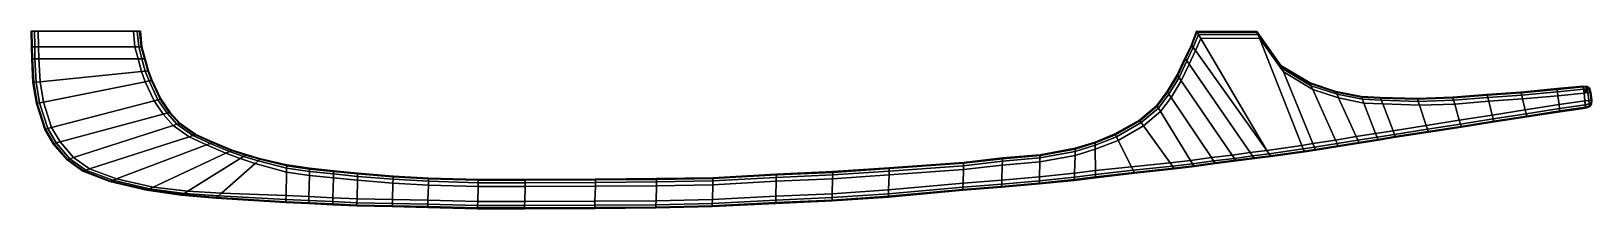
# Model space of a CAD drawing. Extents: x -110 to 110, y -25 to 0.
import ezdxf

# ---------------------------------------------------------------- set-up
doc = ezdxf.new("R2010")
doc.units = 0
doc.layers.add('METAL', color=242, linetype='CONTINUOUS')

msp = doc.modelspace()

# ---------------------------------------------------------------- meshes
at = {"layer": 'METAL'}
mesh = msp.add_polyface(dxfattribs=at)
corners = [(-94.95, -3.87, -5.99), (-94.48, -5.67, -5.99), (-108.76, -7.11, -6), (-108.93, -3.87, -6), (-109, 0, -6), (-95.61, 0, -5.99), (-95.39, -2.18, -5.99), (-108.96, -2.18, -6), (-93.93, -7.1, -5.99), (-108.29, -9.96, -6), (-95.61, 0, -5.99), (-109, 0, -6), (-109.56, 0, -5.89), (-109.89, 0, -5.55), (-110, 0, -5), (-94.61, 0, 4.67), (-110, 0, 4.68), (-109.89, 0, 5.23), (-109.56, 0, 5.57), (-109, 0, 5.68), (-95.61, 0, 5.67), (-95.05, 0, 5.56), (-94.72, 0, 5.23), (-95.05, 0, -5.88), (-94.72, 0, -5.55), (-94.61, 0, -4.99), (-109.93, -3.87, -5), (-109.76, -7.21, -5), (-109.76, -7.21, 4.68), (-109.93, -3.87, 4.68), (-110, 0, -5), (-109.96, -2.18, -5), (-109.96, -2.18, 4.68), (-110, 0, 4.68), (-94.39, -2.18, -4.99), (-94.61, 0, -4.99), (-94.61, 0, 4.67), (-94.39, -2.18, 4.67), (-94.95, -3.87, 5.67), (-108.93, -3.87, 5.68), (-108.76, -7.11, 5.68), (-94.48, -5.67, 5.67), (-109, 0, 5.68), (-108.96, -2.18, 5.68), (-95.39, -2.18, 5.67), (-95.61, 0, 5.67), (-108.29, -9.96, 5.68), (-93.93, -7.1, 5.67), (-109.49, -3.87, -5.89), (-109.32, -7.17, -5.89), (-109.56, 0, -5.89), (-109.51, -2.18, -5.89), (-94.72, 0, -5.55), (-94.5, -2.18, -5.55), (-93.95, -3.87, -4.99), (-94.06, -3.87, -5.55), (-108.83, -10.07, -5.89), (-109.32, -7.17, 5.57), (-109.49, -3.87, 5.57), (-94.5, -2.18, 5.23), (-94.72, 0, 5.23), (-109.51, -2.18, 5.57), (-109.56, 0, 5.57), (-108.83, -10.07, 5.57), (-109.82, -3.87, -5.55), (-109.49, -3.87, -5.89), (-109.32, -7.17, -5.89), (-109.65, -7.2, -5.55), (-109.82, -3.87, -5.55), (-109.65, -7.2, -5.55), (-94.4, -3.87, -5.88), (-93.93, -5.62, -5.88), (-109.89, 0, -5.55), (-109.56, 0, -5.89), (-109.51, -2.18, -5.89), (-109.85, -2.18, -5.55), (-109.89, 0, -5.55), (-109.85, -2.18, -5.55), (-95.05, 0, -5.88), (-94.72, 0, -5.55), (-94.5, -2.18, -5.55), (-94.84, -2.18, -5.88), (-95.05, 0, -5.88), (-94.84, -2.18, -5.88), (-94.06, -3.87, -5.55), (-94.4, -3.87, -5.88), (-108.83, -10.07, -5.89), (-109.16, -10.13, -5.56), (-93.93, -5.62, 5.56), (-94.4, -3.87, 5.56), (-109.65, -7.2, 5.23), (-109.32, -7.17, 5.57), (-109.49, -3.87, 5.57), (-109.82, -3.87, 5.23), (-109.65, -7.2, 5.23), (-109.82, -3.87, 5.23), (-94.84, -2.18, 5.56), (-94.5, -2.18, 5.23), (-94.72, 0, 5.23), (-95.05, 0, 5.56), (-94.84, -2.18, 5.56), (-95.05, 0, 5.56), (-109.85, -2.18, 5.23), (-109.51, -2.18, 5.57), (-109.56, 0, 5.57), (-109.89, 0, 5.23), (-109.85, -2.18, 5.23), (-109.89, 0, 5.23), (-94.4, -3.87, 5.56), (-94.06, -3.87, 5.23)]
mesh.append_faces([[corners[k] for k in face] for face in [(0, 1, 2, 3), (4, 5, 6, 7), (6, 0, 3, 7), (1, 8, 9, 2), (10, 11, 12, 13), (10, 13, 14, 15), (14, 16, 17, 18), (14, 18, 19, 15), (19, 20, 21, 22), (19, 22, 15, 15), (23, 10, 15, 24), (25, 24, 15, 15), (26, 27, 28, 29), (30, 31, 32, 33), (34, 35, 36, 37), (31, 26, 29, 32), (38, 39, 40, 41), (42, 43, 44, 45), (44, 43, 39, 38), (41, 40, 46, 47), (48, 3, 2, 49), (50, 4, 7, 51), (52, 35, 34, 53), (51, 7, 3, 48), (53, 34, 54, 55), (49, 2, 9, 56), (57, 40, 39, 58), (59, 37, 36, 60), (61, 43, 42, 62), (58, 39, 43, 61), (63, 46, 40, 57), (64, 65, 66, 67), (26, 68, 69, 27), (0, 70, 71, 1), (72, 73, 74, 75), (30, 76, 77, 31), (78, 79, 80, 81), (5, 82, 83, 6), (75, 74, 65, 64), (31, 77, 68, 26), (81, 80, 84, 85), (6, 83, 70, 0), (67, 66, 86, 87), (41, 88, 89, 38), (90, 91, 92, 93), (28, 94, 95, 29), (96, 97, 98, 99), (44, 100, 101, 45), (102, 103, 104, 105), (32, 106, 107, 33), (108, 109, 97, 96), (38, 89, 100, 44), (93, 92, 103, 102), (29, 95, 106, 32)]])
mesh = msp.add_polyface(dxfattribs=at)
corners = [(-90.43, -11.4, -4.99), (-91.72, -9.51, -4.99), (-91.72, -9.51, 4.67), (-90.43, -11.4, 4.67), (-84.38, -15.6, -4.99), (-84.38, -15.6, 4.67), (-81.67, -16.71, 4.67), (-81.67, -16.71, -4.99), (-93.48, -5.57, -4.99), (-93.95, -3.87, -4.99), (-93.95, -3.87, 4.67), (-93.48, -5.57, 4.67), (-94.39, -2.18, -4.99), (-94.39, -2.18, 4.67), (-92.95, -6.91, -4.99), (-92.95, -6.91, 4.67), (-89.03, -12.95, -4.99), (-89.03, -12.95, 4.67), (-86.8, -14.52, 4.67), (-86.8, -14.52, -4.99), (-94.06, -3.87, -5.55), (-93.59, -5.58, -5.55), (-93.06, -6.93, -5.55), (-91.83, -9.54, -5.55), (-90.54, -11.43, -5.55), (-89.14, -12.98, -5.55), (-86.9, -14.55, -5.55), (-84.48, -15.64, -5.55), (-81.77, -16.76, -5.55), (-93.59, -5.58, 5.23), (-94.06, -3.87, 5.23), (-94.5, -2.18, 5.23), (-93.06, -6.93, 5.23), (-91.83, -9.54, 5.23), (-90.54, -11.43, 5.23), (-89.14, -12.98, 5.23), (-86.9, -14.55, 5.23), (-81.77, -16.76, 5.23), (-84.48, -15.64, 5.23), (-94.4, -3.87, -5.88), (-94.06, -3.87, -5.55), (-93.59, -5.58, -5.55), (-93.93, -5.62, -5.88), (-93.06, -6.93, -5.55), (-93.38, -6.99, -5.88), (-94.48, -5.67, -5.99), (-93.93, -5.62, -5.88), (-93.38, -6.99, -5.88), (-93.93, -7.1, -5.99), (-91.83, -9.54, -5.55), (-92.15, -9.62, -5.88), (-92.15, -9.62, -5.88), (-92.69, -9.76, -5.99), (-90.54, -11.43, -5.55), (-90.86, -11.51, -5.88), (-90.86, -11.51, -5.88), (-91.4, -11.66, -5.99), (-89.14, -12.98, -5.55), (-89.46, -13.08, -5.88), (-89.46, -13.08, -5.88), (-89.98, -13.25, -5.99), (-86.9, -14.55, -5.55), (-87.22, -14.65, -5.88), (-87.22, -14.65, -5.88), (-87.75, -14.83, -5.99), (-84.79, -15.76, -5.88), (-84.48, -15.64, -5.55), (-81.77, -16.76, -5.55), (-82.07, -16.9, -5.88), (-84.79, -15.76, -5.88), (-85.31, -15.95, -5.99), (-93.93, -5.62, 5.56), (-93.59, -5.58, 5.23), (-94.06, -3.87, 5.23), (-94.4, -3.87, 5.56), (-93.38, -6.99, 5.56), (-93.06, -6.93, 5.23), (-93.93, -7.1, 5.67), (-93.38, -6.99, 5.56), (-93.93, -5.62, 5.56), (-94.48, -5.67, 5.67), (-92.15, -9.62, 5.56), (-91.83, -9.54, 5.23), (-92.69, -9.76, 5.67), (-92.15, -9.62, 5.56), (-90.86, -11.51, 5.56), (-90.54, -11.43, 5.23), (-91.4, -11.66, 5.67), (-90.86, -11.51, 5.56), (-89.46, -13.08, 5.56), (-89.14, -12.98, 5.23), (-89.98, -13.25, 5.67), (-89.46, -13.08, 5.56), (-87.22, -14.65, 5.56), (-86.9, -14.55, 5.23), (-87.75, -14.83, 5.67), (-87.22, -14.65, 5.56), (-82.07, -16.9, 5.56), (-81.77, -16.76, 5.23), (-84.48, -15.64, 5.23), (-84.79, -15.76, 5.56), (-85.31, -15.95, 5.67), (-84.79, -15.76, 5.56)]
mesh.append_faces([[corners[k] for k in face] for face in [(0, 1, 2, 3), (4, 5, 6, 7), (8, 9, 10, 11), (9, 12, 13, 10), (14, 15, 2, 1), (14, 8, 11, 15), (16, 17, 18, 19), (16, 0, 3, 17), (19, 18, 5, 4), (20, 9, 8, 21), (21, 8, 14, 22), (22, 14, 1, 23), (23, 1, 0, 24), (24, 0, 16, 25), (25, 16, 19, 26), (27, 4, 7, 28), (26, 19, 4, 27), (29, 11, 10, 30), (30, 10, 13, 31), (32, 15, 11, 29), (33, 2, 15, 32), (34, 3, 2, 33), (35, 17, 3, 34), (36, 18, 17, 35), (37, 6, 5, 38), (38, 5, 18, 36), (39, 40, 41, 42), (42, 41, 43, 44), (45, 46, 47, 48), (44, 43, 49, 50), (48, 47, 51, 52), (50, 49, 53, 54), (52, 51, 55, 56), (54, 53, 57, 58), (56, 55, 59, 60), (58, 57, 61, 62), (60, 59, 63, 64), (65, 66, 67, 68), (62, 61, 66, 65), (64, 63, 69, 70), (71, 72, 73, 74), (75, 76, 72, 71), (77, 78, 79, 80), (81, 82, 76, 75), (83, 84, 78, 77), (85, 86, 82, 81), (87, 88, 84, 83), (89, 90, 86, 85), (91, 92, 88, 87), (93, 94, 90, 89), (95, 96, 92, 91), (97, 98, 99, 100), (100, 99, 94, 93), (101, 102, 96, 95)]])
mesh = msp.add_polyface(dxfattribs=at)
corners = [(54.8, -1.01, -4.63), (63.06, -0.98, -4.61), (69.03, -16.04, -4.53), (64.11, -16.77, -4.59), (54.07, -2.71, -4.59), (66.45, -5.72, -4.49), (70.6, -15.79, -4.49), (50.05, -8.47, -3.74), (48.59, -10.44, -3.59), (48.59, -10.44, 3.27), (50.05, -8.47, 3.43), (51.49, -6.12, -3.61), (51.49, -6.12, 3.3), (52.57, -3.79, 3.43), (52.57, -3.79, -3.74), (53.49, -1.89, -3.59), (53.49, -1.89, 3.27), (54.18, 0, -3.63), (54.18, 0, 3.32), (62.68, -0.05, 3.3), (62.68, -0.05, -3.61), (69.03, -16.04, 4.21), (63.06, -0.98, 4.29), (54.8, -1.01, 4.31), (64.11, -16.77, 4.27), (54.07, -2.71, 4.27), (54.18, 0, -3.63), (54.18, 0, 3.32), (66.07, -4.8, -3.49), (62.68, -0.05, -3.61), (62.68, -0.05, 3.3), (66.07, -4.8, 3.17), (48.65, -10.53, -4.14), (50.11, -8.56, -4.3), (51.55, -6.21, -4.17), (52.64, -3.88, -4.3), (53.56, -1.98, -4.14), (62.85, -0.46, -4.5), (54.46, -0.45, -4.52), (54.25, -0.11, -4.19), (66.24, -5.21, -4.38), (63.06, -0.98, -4.61), (62.85, -0.46, -4.5), (50.11, -8.56, 3.98), (48.65, -10.53, 3.83), (51.55, -6.21, 3.85), (52.64, -3.88, 3.98), (53.56, -1.98, 3.82), (54.25, -0.11, 3.87), (54.46, -0.45, 4.2), (62.85, -0.46, 4.18), (62.85, -0.46, 4.18), (63.06, -0.98, 4.29), (66.45, -5.72, 4.17), (66.24, -5.21, 4.06), (48.82, -10.82, -4.48), (48.65, -10.53, -4.14), (50.11, -8.56, -4.3), (50.3, -8.84, -4.63), (49.11, -11.29, -4.6), (48.82, -10.82, -4.48), (50.3, -8.84, -4.63), (50.61, -9.3, -4.74), (51.55, -6.21, -4.17), (51.74, -6.49, -4.5), (51.74, -6.49, -4.5), (52.05, -6.95, -4.61), (52.64, -3.88, -4.3), (52.83, -4.16, -4.63), (52.83, -4.16, -4.63), (53.14, -4.61, -4.74), (53.56, -1.98, -4.14), (53.75, -2.26, -4.48), (53.75, -2.26, -4.48), (62.72, -0.15, -4.17), (62.85, -0.46, -4.5), (54.46, -0.45, -4.52), (54.25, -0.11, -4.19), (62.72, -0.15, -4.17), (54.25, -0.11, -4.19), (54.25, -0.11, -4.19), (54.46, -0.45, -4.52), (66.11, -4.9, -4.04), (66.24, -5.21, -4.38), (62.85, -0.46, -4.5), (62.72, -0.15, -4.17), (50.3, -8.84, 4.31), (50.11, -8.56, 3.98), (48.65, -10.53, 3.83), (48.82, -10.82, 4.16), (50.61, -9.3, 4.42), (50.3, -8.84, 4.31), (48.82, -10.82, 4.16), (49.11, -11.29, 4.28), (51.74, -6.49, 4.18), (51.55, -6.21, 3.85), (52.05, -6.95, 4.3), (51.74, -6.49, 4.18), (52.83, -4.16, 4.31), (52.64, -3.88, 3.98), (53.14, -4.61, 4.42), (52.83, -4.16, 4.31), (53.75, -2.26, 4.16), (53.56, -1.98, 3.82), (53.75, -2.26, 4.16), (54.46, -0.45, 4.2), (54.25, -0.11, 3.87), (54.25, -0.11, 3.87), (54.46, -0.45, 4.2), (62.85, -0.46, 4.18), (62.72, -0.15, 3.85), (54.25, -0.11, 3.87), (62.72, -0.15, 3.85), (62.72, -0.15, 3.85), (62.85, -0.46, 4.18), (66.24, -5.21, 4.06), (66.11, -4.9, 3.72)]
mesh.append_faces([[corners[k] for k in face] for face in [(0, 1, 2, 3), (4, 0, 3, 3), (1, 5, 6, 2), (7, 8, 9, 10), (11, 12, 13, 14), (15, 14, 13, 16), (17, 18, 19, 20), (21, 22, 23, 24), (25, 24, 23, 23), (26, 15, 16, 27), (7, 10, 12, 11), (28, 29, 30, 31), (32, 8, 7, 33), (33, 7, 11, 34), (34, 11, 14, 35), (35, 14, 15, 36), (37, 1, 0, 38), (36, 15, 26, 39), (40, 5, 41, 42), (43, 10, 9, 44), (45, 12, 10, 43), (46, 13, 12, 45), (47, 16, 13, 46), (48, 27, 16, 47), (49, 23, 22, 50), (51, 52, 53, 54), (55, 56, 57, 58), (59, 60, 61, 62), (58, 57, 63, 64), (62, 61, 65, 66), (64, 63, 67, 68), (66, 65, 69, 70), (68, 67, 71, 72), (70, 69, 73, 4), (74, 75, 76, 77), (20, 78, 79, 17), (72, 71, 80, 81), (4, 73, 38, 0), (82, 83, 84, 85), (28, 82, 85, 29), (86, 87, 88, 89), (90, 91, 92, 93), (94, 95, 87, 86), (96, 97, 91, 90), (98, 99, 95, 94), (100, 101, 97, 96), (102, 103, 99, 98), (25, 104, 101, 100), (105, 106, 103, 102), (23, 49, 104, 25), (107, 108, 109, 110), (18, 111, 112, 19), (113, 114, 115, 116), (30, 113, 116, 31)]])
mesh = msp.add_polyface(dxfattribs=at)
corners = [(70.98, -16.71, -3.49), (70.98, -16.71, 3.17), (69.41, -16.96, 3.21), (69.41, -16.96, -3.53), (66.45, -5.72, -4.49), (70.6, -8.17, -4.48), (73.77, -15.29, -4.47), (70.6, -15.79, -4.49), (74.22, -9.37, -4.45), (76.7, -14.82, -4.45), (74.18, -16.2, -3.47), (77.11, -15.73, -3.45), (77.11, -15.73, 3.13), (74.18, -16.2, 3.15), (77.79, -10.09, -4.36), (79.43, -14.37, -4.36), (77.43, -9.16, -3.36), (73.81, -8.46, -3.45), (73.81, -8.46, 3.13), (77.43, -9.16, 3.04), (70.19, -7.25, -3.48), (70.19, -7.25, 3.16), (66.07, -4.8, -3.49), (66.07, -4.8, 3.17), (63.06, -0.98, 4.29), (69.03, -16.04, 4.21), (70.6, -15.79, 4.17), (66.45, -5.72, 4.17), (73.77, -15.29, 4.15), (70.6, -8.17, 4.16), (76.7, -14.82, 4.13), (74.22, -9.37, 4.13), (79.43, -14.37, 4.04), (77.79, -10.09, 4.04), (69.24, -16.55, -4.42), (69.03, -16.04, -4.53), (70.81, -16.3, -4.38), (70.37, -7.66, -4.36), (66.24, -5.21, -4.38), (74, -15.79, -4.36), (74, -8.86, -4.34), (76.93, -15.33, -4.34), (77.59, -9.57, -4.25), (79.63, -14.89, -4.25), (70.81, -16.3, 4.06), (69.24, -16.55, 4.1), (66.24, -5.21, 4.06), (70.37, -7.66, 4.05), (74, -15.79, 4.04), (74, -8.86, 4.02), (76.93, -15.33, 4.02), (77.59, -9.57, 3.93), (79.63, -14.89, 3.93), (69.36, -16.86, -4.08), (69.24, -16.55, -4.42), (70.81, -16.3, -4.38), (70.93, -16.61, -4.04), (69.36, -16.86, -4.08), (70.93, -16.61, -4.04), (70.23, -7.36, -4.03), (70.37, -7.66, -4.36), (66.24, -5.21, -4.38), (66.11, -4.9, -4.04), (74, -15.79, -4.36), (74.13, -16.1, -4.02), (74.13, -16.1, -4.02), (73.86, -8.56, -4), (74, -8.86, -4.34), (73.86, -8.56, -4), (76.93, -15.33, -4.34), (77.06, -15.63, -4), (77.06, -15.63, -4), (77.47, -9.26, -3.92), (77.59, -9.57, -4.25), (77.47, -9.26, -3.92), (79.63, -14.89, -4.25), (79.75, -15.2, -3.92), (79.75, -15.2, -3.92), (79.79, -15.3, -3.36), (70.93, -16.61, 3.72), (70.81, -16.3, 4.06), (69.24, -16.55, 4.1), (69.36, -16.86, 3.76), (70.93, -16.61, 3.72), (69.36, -16.86, 3.76), (66.11, -4.9, 3.72), (66.24, -5.21, 4.06), (70.37, -7.66, 4.05), (70.23, -7.36, 3.71), (74.13, -16.1, 3.7), (74, -15.79, 4.04), (74.13, -16.1, 3.7), (74, -8.86, 4.02), (73.86, -8.56, 3.68), (73.86, -8.56, 3.68), (77.06, -15.63, 3.68), (76.93, -15.33, 4.02), (77.06, -15.63, 3.68), (77.59, -9.57, 3.93), (77.47, -9.26, 3.6), (77.47, -9.26, 3.6), (79.75, -15.2, 3.6), (79.63, -14.89, 3.93)]
mesh.append_faces([[corners[k] for k in face] for face in [(0, 1, 2, 3), (4, 5, 6, 7), (5, 8, 9, 6), (10, 11, 12, 13), (8, 14, 15, 9), (16, 17, 18, 19), (17, 20, 21, 18), (22, 23, 21, 20), (24, 25, 26, 27), (27, 26, 28, 29), (1, 0, 10, 13), (29, 28, 30, 31), (31, 30, 32, 33), (34, 35, 7, 36), (37, 5, 4, 38), (36, 7, 6, 39), (40, 8, 5, 37), (39, 6, 9, 41), (42, 14, 8, 40), (41, 9, 15, 43), (44, 26, 25, 45), (46, 27, 29, 47), (48, 28, 26, 44), (47, 29, 31, 49), (50, 30, 28, 48), (49, 31, 33, 51), (52, 32, 30, 50), (53, 54, 55, 56), (3, 57, 58, 0), (59, 60, 61, 62), (20, 59, 62, 22), (56, 55, 63, 64), (0, 58, 65, 10), (66, 67, 60, 59), (17, 68, 59, 20), (64, 63, 69, 70), (10, 65, 71, 11), (72, 73, 67, 66), (16, 74, 68, 17), (70, 69, 75, 76), (11, 71, 77, 78), (79, 80, 81, 82), (1, 83, 84, 2), (85, 86, 87, 88), (23, 85, 88, 21), (89, 90, 80, 79), (13, 91, 83, 1), (88, 87, 92, 93), (21, 88, 94, 18), (95, 96, 90, 89), (12, 97, 91, 13), (93, 92, 98, 99), (18, 94, 100, 19), (101, 102, 96, 95)]])
mesh = msp.add_polyface(dxfattribs=at)
corners = [(51.09, -19.33, -3.73), (51.09, -19.33, 3.41), (45.47, -19.95, 3.41), (45.47, -19.95, -3.73), (46.75, -13.3, -4.73), (49.11, -11.29, -4.6), (53.36, -18.16, -4.72), (50.5, -18.52, -4.73), (50.61, -9.3, -4.74), (56.29, -17.77, -4.67), (52.05, -6.95, -4.61), (59.23, -17.41, -4.63), (53.14, -4.61, -4.74), (61.78, -17.07, -4.65), (54.07, -2.71, -4.59), (64.11, -16.77, -4.59), (64.69, -17.59, -3.59), (69.41, -16.96, -3.53), (69.41, -16.96, 3.21), (64.69, -17.59, 3.27), (53.88, -19.01, -3.73), (53.88, -19.01, 3.41), (56.85, -18.6, -3.67), (56.85, -18.6, 3.35), (46.75, -13.3, 4.41), (50.5, -18.52, 4.41), (53.36, -18.16, 4.4), (49.11, -11.29, 4.28), (56.29, -17.77, 4.36), (50.61, -9.3, 4.42), (59.23, -17.41, 4.31), (52.05, -6.95, 4.3), (59.79, -18.24, -3.63), (59.79, -18.24, 3.32), (61.78, -17.07, 4.33), (53.14, -4.61, 4.42), (62.35, -17.89, -3.64), (62.35, -17.89, 3.32), (64.11, -16.77, 4.27), (54.07, -2.71, 4.27), (50.83, -18.97, -4.62), (53.65, -18.63, -4.62), (56.6, -18.23, -4.56), (59.54, -17.87, -4.52), (62.1, -17.53, -4.53), (64.43, -17.23, -4.48), (69.03, -16.04, -4.53), (69.24, -16.55, -4.42), (53.65, -18.63, 4.3), (50.83, -18.97, 4.3), (56.6, -18.23, 4.24), (59.54, -17.87, 4.2), (62.1, -17.53, 4.22), (64.43, -17.23, 4.16), (69.24, -16.55, 4.1), (69.03, -16.04, 4.21), (51.02, -19.24, -4.29), (50.83, -18.97, -4.62), (53.65, -18.63, -4.62), (53.82, -18.92, -4.29), (51.02, -19.24, -4.29), (53.82, -18.92, -4.29), (56.6, -18.23, -4.56), (56.79, -18.51, -4.22), (56.79, -18.51, -4.22), (59.54, -17.87, -4.52), (59.73, -18.14, -4.19), (59.73, -18.14, -4.19), (62.1, -17.53, -4.53), (62.29, -17.8, -4.2), (62.29, -17.8, -4.2), (64.43, -17.23, -4.48), (64.62, -17.5, -4.14), (64.62, -17.5, -4.14), (69.24, -16.55, -4.42), (69.36, -16.86, -4.08), (69.36, -16.86, -4.08), (51.02, -19.24, 3.97), (45.42, -19.85, 3.97), (53.82, -18.92, 3.97), (53.65, -18.63, 4.3), (50.83, -18.97, 4.3), (51.02, -19.24, 3.97), (53.82, -18.92, 3.97), (56.79, -18.51, 3.91), (56.6, -18.23, 4.24), (56.79, -18.51, 3.91), (59.73, -18.14, 3.87), (59.54, -17.87, 4.2), (59.73, -18.14, 3.87), (62.29, -17.8, 3.88), (62.1, -17.53, 4.22), (62.29, -17.8, 3.88), (64.62, -17.5, 3.82), (64.43, -17.23, 4.16), (64.62, -17.5, 3.82), (69.36, -16.86, 3.76), (69.24, -16.55, 4.1), (69.36, -16.86, 3.76)]
mesh.append_faces([[corners[k] for k in face] for face in [(0, 1, 2, 3), (4, 5, 6, 7), (5, 8, 9, 6), (8, 10, 11, 9), (10, 12, 13, 11), (12, 14, 15, 13), (16, 17, 18, 19), (0, 20, 21, 1), (22, 23, 21, 20), (24, 25, 26, 27), (27, 26, 28, 29), (29, 28, 30, 31), (23, 22, 32, 33), (31, 30, 34, 35), (32, 36, 37, 33), (35, 34, 38, 39), (36, 16, 19, 37), (40, 7, 6, 41), (41, 6, 9, 42), (42, 9, 11, 43), (43, 11, 13, 44), (44, 13, 15, 45), (45, 15, 46, 47), (48, 26, 25, 49), (50, 28, 26, 48), (51, 30, 28, 50), (52, 34, 30, 51), (53, 38, 34, 52), (54, 55, 38, 53), (56, 57, 58, 59), (0, 60, 61, 20), (59, 58, 62, 63), (20, 61, 64, 22), (63, 62, 65, 66), (22, 64, 67, 32), (66, 65, 68, 69), (32, 67, 70, 36), (69, 68, 71, 72), (36, 70, 73, 16), (72, 71, 74, 75), (16, 73, 76, 17), (1, 77, 78, 2), (79, 80, 81, 82), (21, 83, 77, 1), (84, 85, 80, 79), (23, 86, 83, 21), (87, 88, 85, 84), (33, 89, 86, 23), (90, 91, 88, 87), (37, 92, 89, 33), (93, 94, 91, 90), (19, 95, 92, 37), (96, 97, 94, 93), (18, 98, 95, 19)]])
mesh = msp.add_polyface(dxfattribs=at)
corners = [(-93.93, -7.1, -5.99), (-92.69, -9.76, -5.99), (-107.13, -13.54, -6), (-108.29, -9.96, -6), (-91.4, -11.66, -5.99), (-105.94, -15.57, -6), (-89.98, -13.25, -5.99), (-104.03, -17.75, -6), (-87.75, -14.83, -5.99), (-101.78, -19.36, -6), (-109.27, -10.15, -5), (-108.1, -13.79, -5), (-108.1, -13.79, 4.68), (-109.27, -10.15, 4.68), (-106.91, -15.83, -5), (-106.91, -15.83, 4.68), (-104.98, -18.05, -5), (-102.73, -19.67, -5), (-102.73, -19.67, 4.68), (-104.98, -18.05, 4.68), (-93.93, -7.1, 5.67), (-108.29, -9.96, 5.68), (-107.13, -13.54, 5.68), (-92.69, -9.76, 5.67), (-105.94, -15.57, 5.68), (-91.4, -11.66, 5.67), (-104.03, -17.75, 5.68), (-89.98, -13.25, 5.67), (-101.78, -19.36, 5.68), (-87.75, -14.83, 5.67), (-109.76, -7.21, 4.68), (-109.76, -7.21, -5), (-93.71, -22.36, -4.99), (-93.71, -22.36, 4.68), (-98.92, -21.12, 4.68), (-98.92, -21.12, -5), (-108.83, -10.07, -5.89), (-107.67, -13.68, -5.89), (-106.48, -15.71, -5.89), (-104.56, -17.92, -5.89), (-102.31, -19.54, -5.89), (-98.51, -20.96, -5.88), (-97.99, -20.77, -6), (-92.8, -21.94, -5.99), (-93.31, -22.17, -5.88), (-107.67, -13.68, 5.57), (-108.83, -10.07, 5.57), (-106.48, -15.71, 5.57), (-104.56, -17.92, 5.57), (-102.31, -19.54, 5.57), (-93.31, -22.17, 5.57), (-92.8, -21.94, 5.68), (-97.99, -20.77, 5.68), (-98.51, -20.96, 5.57), (-109.65, -7.2, -5.55), (-109.16, -10.13, -5.56), (-109.16, -10.13, -5.56), (-108.83, -10.07, -5.89), (-107.67, -13.68, -5.89), (-107.99, -13.77, -5.55), (-107.99, -13.77, -5.55), (-106.48, -15.71, -5.89), (-106.8, -15.8, -5.55), (-106.8, -15.8, -5.55), (-104.56, -17.92, -5.89), (-104.88, -18.02, -5.55), (-104.88, -18.02, -5.55), (-102.31, -19.54, -5.89), (-102.63, -19.64, -5.55), (-102.63, -19.64, -5.55), (-98.82, -21.08, -5.55), (-98.51, -20.96, -5.88), (-93.31, -22.17, -5.88), (-93.61, -22.31, -5.55), (-109.16, -10.13, 5.24), (-108.83, -10.07, 5.57), (-109.32, -7.17, 5.57), (-109.65, -7.2, 5.23), (-109.16, -10.13, 5.24), (-109.65, -7.2, 5.23), (-107.99, -13.77, 5.24), (-107.67, -13.68, 5.57), (-107.99, -13.77, 5.24), (-106.8, -15.8, 5.24), (-106.48, -15.71, 5.57), (-106.8, -15.8, 5.24), (-104.88, -18.02, 5.23), (-104.56, -17.92, 5.57), (-104.88, -18.02, 5.23), (-102.63, -19.64, 5.23), (-102.31, -19.54, 5.57), (-102.63, -19.64, 5.23), (-93.61, -22.31, 5.23), (-93.31, -22.17, 5.57), (-98.51, -20.96, 5.57), (-98.82, -21.08, 5.23)]
mesh.append_faces([[corners[k] for k in face] for face in [(0, 1, 2, 3), (2, 1, 4, 5), (4, 6, 7, 5), (6, 8, 9, 7), (10, 11, 12, 13), (11, 14, 15, 12), (16, 17, 18, 19), (20, 21, 22, 23), (22, 24, 25, 23), (25, 24, 26, 27), (27, 26, 28, 29), (10, 13, 30, 31), (16, 19, 15, 14), (32, 33, 34, 35), (35, 34, 18, 17), (36, 3, 2, 37), (37, 2, 5, 38), (38, 5, 7, 39), (39, 7, 9, 40), (41, 42, 43, 44), (40, 9, 42, 41), (45, 22, 21, 46), (47, 24, 22, 45), (48, 26, 24, 47), (49, 28, 26, 48), (50, 51, 52, 53), (53, 52, 28, 49), (31, 54, 55, 10), (56, 57, 58, 59), (10, 55, 60, 11), (59, 58, 61, 62), (11, 60, 63, 14), (62, 61, 64, 65), (14, 63, 66, 16), (65, 64, 67, 68), (16, 66, 69, 17), (70, 71, 72, 73), (35, 70, 73, 32), (68, 67, 71, 70), (17, 69, 70, 35), (74, 75, 76, 77), (13, 78, 79, 30), (80, 81, 75, 74), (12, 82, 78, 13), (83, 84, 81, 80), (15, 85, 82, 12), (86, 87, 84, 83), (19, 88, 85, 15), (89, 90, 87, 86), (18, 91, 88, 19), (92, 93, 94, 95), (33, 92, 95, 34), (95, 94, 90, 89), (34, 95, 91, 18)]])
mesh = msp.add_polyface(dxfattribs=at)
corners = [(95.38, -9.84, -3.91), (95.88, -11.78, -3.91), (91.23, -12.51, -4.12), (90.58, -10.23, -4.12), (96.13, -12.75, -2.91), (96.13, -12.75, 2.59), (91.5, -13.47, 2.81), (91.5, -13.47, -3.12), (108.81, -8.69, -2.69), (108.93, -9.8, -2.69), (105.28, -10.32, -3.6), (105.13, -9.06, -3.6), (100.52, -11.06, -3.72), (100.15, -9.51, -3.72), (100.76, -12.03, -2.72), (100.76, -12.03, 2.4), (105.02, -8.07, -2.6), (105.02, -8.07, 2.28), (108.67, -7.7, 1.35), (108.67, -7.7, -1.67), (95.38, -9.84, 3.59), (90.58, -10.23, 3.81), (91.23, -12.51, 3.81), (95.88, -11.78, 3.59), (108.81, -8.69, 2.38), (105.13, -9.06, 3.28), (105.28, -10.32, 3.28), (108.93, -9.8, 2.37), (100.15, -9.51, 3.4), (100.52, -11.06, 3.4), (105.39, -11.31, -2.6), (105.39, -11.31, 2.28), (99.91, -8.54, -2.72), (99.91, -8.54, 2.4), (95.12, -8.87, -2.91), (95.12, -8.87, 2.59), (100.66, -11.6, -3.61), (105.34, -10.87, -3.49), (96.02, -12.32, -3.8), (91.38, -13.05, -4.01), (95.24, -9.3, -3.8), (90.42, -9.7, -4.01), (100.02, -8.97, -3.61), (105.07, -8.51, -3.49), (108.73, -8.14, -2.58), (90.42, -9.7, 3.69), (95.24, -9.3, 3.48), (96.02, -12.32, 3.48), (91.38, -13.05, 3.69), (105.07, -8.51, 3.17), (108.74, -8.14, 2.26), (108.98, -10.36, 2.26), (105.34, -10.87, 3.17), (100.02, -8.97, 3.29), (100.66, -11.6, 3.29), (100.73, -11.92, -3.27), (100.66, -11.6, -3.61), (105.34, -10.87, -3.49), (105.38, -11.2, -3.16), (100.73, -11.92, -3.27), (105.38, -11.2, -3.16), (96.1, -12.64, -3.47), (96.02, -12.32, -3.8), (96.1, -12.64, -3.47), (91.47, -13.37, -3.68), (91.38, -13.05, -4.01), (91.47, -13.37, -3.68), (99.94, -8.65, -3.27), (100.02, -8.97, -3.61), (95.24, -9.3, -3.8), (95.15, -8.98, -3.47), (99.94, -8.65, -3.27), (95.15, -8.98, -3.47), (105.03, -8.18, -3.16), (105.07, -8.51, -3.49), (105.03, -8.18, -3.16), (108.68, -7.81, -2.24), (108.73, -8.14, -2.58), (108.68, -7.81, -2.24), (90.33, -9.38, 3.36), (90.42, -9.7, 3.69), (95.24, -9.3, 3.48), (95.15, -8.98, 3.15), (96.1, -12.64, 3.15), (96.02, -12.32, 3.48), (91.38, -13.05, 3.69), (91.47, -13.37, 3.36), (96.1, -12.64, 3.15), (91.47, -13.37, 3.36), (105.03, -8.18, 2.84), (105.07, -8.51, 3.17), (108.74, -8.14, 2.26), (108.7, -7.81, 1.92), (105.03, -8.18, 2.84), (108.7, -7.81, 1.92), (99.94, -8.65, 2.96), (100.02, -8.97, 3.29), (99.94, -8.65, 2.96), (105.38, -11.2, 2.84), (105.34, -10.87, 3.17), (100.66, -11.6, 3.29), (100.73, -11.92, 2.96), (105.38, -11.2, 2.84), (100.73, -11.92, 2.96), (95.15, -8.98, 3.15)]
mesh.append_faces([[corners[k] for k in face] for face in [(0, 1, 2, 3), (4, 5, 6, 7), (8, 9, 10, 11), (11, 10, 12, 13), (13, 12, 1, 0), (14, 15, 5, 4), (16, 17, 18, 19), (20, 21, 22, 23), (24, 25, 26, 27), (25, 28, 29, 26), (28, 20, 23, 29), (15, 14, 30, 31), (32, 33, 17, 16), (34, 35, 33, 32), (36, 12, 10, 37), (38, 1, 12, 36), (39, 2, 1, 38), (40, 0, 3, 41), (42, 13, 0, 40), (43, 11, 13, 42), (44, 8, 11, 43), (45, 21, 20, 46), (47, 23, 22, 48), (49, 25, 24, 50), (51, 27, 26, 52), (53, 28, 25, 49), (52, 26, 29, 54), (46, 20, 28, 53), (54, 29, 23, 47), (55, 56, 57, 58), (14, 59, 60, 30), (61, 62, 56, 55), (4, 63, 59, 14), (64, 65, 62, 61), (7, 66, 63, 4), (67, 68, 69, 70), (32, 71, 72, 34), (73, 74, 68, 67), (16, 75, 71, 32), (76, 77, 74, 73), (19, 78, 75, 16), (79, 80, 81, 82), (83, 84, 85, 86), (5, 87, 88, 6), (89, 90, 91, 92), (17, 93, 94, 18), (95, 96, 90, 89), (33, 97, 93, 17), (98, 99, 100, 101), (31, 102, 103, 15), (82, 81, 96, 95), (35, 104, 97, 33), (101, 100, 84, 83), (15, 103, 87, 5)]])
mesh = msp.add_polyface(dxfattribs=at)
corners = [(105.39, -11.31, -2.6), (109.02, -10.8, -1.67), (109.02, -10.8, 1.35), (105.39, -11.31, 2.28), (109.89, -9.67, -1.45), (109.77, -8.59, -1.45), (109.77, -8.59, 1.14), (109.89, -9.67, 1.14), (109.82, -9.99, -1.97), (109.79, -9.68, -2.04), (108.81, -8.69, -2.69), (109.25, -8.33, -2.46), (109.34, -8.63, -2.45), (108.67, -7.7, 1.35), (109.17, -7.76, 1.56), (109.23, -7.75, 1.23), (109.84, -10.17, 1.46), (109.85, -10.23, 1.14), (105.34, -10.87, -3.49), (105.28, -10.32, -3.6), (108.93, -9.8, -2.69), (108.99, -10.36, -2.58), (109.47, -9.73, -2.45), (109.23, -7.75, -1.55), (108.67, -7.7, -1.67), (109.34, -8.63, 2.13), (108.81, -8.69, 2.38), (108.93, -9.8, 2.37), (109.47, -9.73, 2.13), (109.55, -10.61, 1.22), (109.55, -10.61, -1.53), (109.85, -10.23, -1.46), (109.84, -10.17, -1.78), (109.55, -10.51, -2.04), (109.84, -10.17, -1.78), (109.85, -10.23, -1.46), (109.55, -10.61, -1.53), (109.02, -10.69, -2.24), (109.55, -10.51, -2.04), (109.52, -10.22, -2.35), (109.82, -9.99, -1.97), (108.99, -10.36, -2.58), (109.52, -10.22, -2.35), (109.55, -10.51, -2.04), (109.02, -10.69, -2.24), (109.47, -9.73, -2.45), (109.79, -9.68, -2.04), (109.52, -10.22, -2.35), (108.73, -8.14, -2.58), (109.04, -8.17, -2.51), (109.18, -7.85, -2.13), (109.04, -8.17, -2.51), (108.73, -8.14, -2.58), (108.68, -7.81, -2.24), (109.18, -7.85, -2.13), (108.68, -7.81, -2.24), (109.51, -8.12, -2.06), (109.25, -8.33, -2.46), (109.6, -8.05, -1.48), (109.51, -8.12, -2.06), (109.18, -7.85, -2.13), (109.23, -7.75, -1.55), (109.67, -8.6, -2.04), (109.34, -8.63, -2.45), (109.67, -8.6, -2.04), (109.51, -8.12, -2.06), (109.6, -8.05, -1.48), (108.7, -7.81, 1.92), (108.99, -7.78, 1.79), (109.22, -8.09, 2.04), (108.99, -7.78, 1.79), (108.7, -7.81, 1.92), (108.74, -8.14, 2.26), (109.22, -8.09, 2.04), (108.74, -8.14, 2.26), (109.51, -8.06, 1.68), (109.17, -7.76, 1.56), (109.67, -8.6, 1.72), (109.51, -8.06, 1.68), (109.22, -8.09, 2.04), (109.34, -8.63, 2.13), (109.6, -8.05, 1.16), (109.23, -7.75, 1.23), (109.6, -8.05, 1.16), (109.51, -8.06, 1.68), (109.67, -8.6, 1.72), (109.79, -9.68, 1.72), (109.82, -9.99, 1.65), (109.52, -10.22, 2.03), (109.82, -9.99, 1.65), (109.79, -9.68, 1.72), (109.47, -9.73, 2.13), (108.98, -10.36, 2.26), (109.52, -10.22, 2.03), (109.54, -10.51, 1.72), (109.84, -10.17, 1.46), (109.01, -10.69, 1.92), (109.54, -10.51, 1.72), (109.52, -10.22, 2.03), (108.98, -10.36, 2.26), (109.55, -10.61, 1.22), (109.85, -10.23, 1.14), (109.54, -10.51, 1.72), (109.01, -10.69, 1.92), (105.38, -11.2, -3.16), (105.34, -10.87, -3.49), (105.38, -11.2, -3.16), (105.34, -10.87, 3.17), (105.38, -11.2, 2.84), (105.38, -11.2, 2.84)]
mesh.append_faces([[corners[k] for k in face] for face in [(0, 1, 2, 3), (4, 5, 6, 7), (4, 8, 9, 9), (10, 11, 12, 12), (13, 14, 15, 15), (7, 16, 17, 17), (18, 19, 20, 21), (22, 20, 10, 12), (23, 24, 13, 15), (25, 26, 27, 28), (29, 2, 1, 30), (4, 31, 32, 32), (33, 34, 35, 36), (37, 38, 30, 1), (4, 32, 8, 8), (39, 40, 34, 33), (41, 42, 43, 44), (45, 46, 40, 39), (20, 22, 47, 21), (10, 48, 49, 49), (50, 51, 52, 53), (23, 54, 55, 24), (10, 49, 11, 11), (56, 57, 51, 50), (58, 59, 60, 61), (62, 63, 57, 56), (5, 64, 65, 66), (13, 67, 68, 68), (69, 70, 71, 72), (25, 73, 74, 26), (13, 68, 14, 14), (75, 76, 70, 69), (77, 78, 79, 80), (81, 82, 76, 75), (6, 83, 84, 85), (7, 86, 87, 87), (88, 89, 90, 91), (92, 93, 28, 27), (7, 87, 16, 16), (94, 95, 89, 88), (96, 97, 98, 99), (100, 101, 95, 94), (2, 29, 102, 103), (104, 105, 41, 44), (0, 106, 37, 1), (46, 45, 63, 62), (4, 9, 64, 5), (58, 61, 82, 81), (5, 66, 83, 6), (77, 80, 91, 90), (6, 85, 86, 7), (96, 99, 107, 108), (2, 103, 109, 3), (101, 100, 36, 35), (7, 17, 31, 4)]])
mesh = msp.add_polyface(dxfattribs=at)
corners = [(37.08, -17.45, -4.83), (39.93, -16.58, -4.73), (39.96, -19.59, -4.73), (37.01, -19.97, -4.83), (43.16, -15.34, -4.73), (45.02, -19.06, -4.73), (46.75, -13.3, -4.73), (50.5, -18.52, -4.73), (39.97, -20.59, -3.73), (45.47, -19.95, -3.73), (45.47, -19.95, 3.41), (39.97, -20.59, 3.41), (46.17, -12.49, -3.73), (42.71, -14.44, -3.73), (42.71, -14.44, 3.41), (46.17, -12.49, 3.41), (48.59, -10.44, -3.59), (48.59, -10.44, 3.27), (37.12, -16.45, -3.83), (37.12, -16.45, 3.51), (39.93, -15.58, 3.41), (39.93, -15.58, -3.73), (37.08, -17.45, 4.51), (37.01, -19.97, 4.51), (39.96, -19.59, 4.41), (39.93, -16.58, 4.41), (45.02, -19.06, 4.41), (43.16, -15.34, 4.41), (50.5, -18.52, 4.41), (46.75, -13.3, 4.41), (36.97, -20.97, 3.51), (36.97, -20.97, -3.83), (32.16, -17.36, -3.84), (32.16, -17.36, 3.52), (36.99, -20.53, -4.72), (39.97, -20.14, -4.62), (37.11, -16.56, -4.39), (39.93, -15.69, -4.29), (45.27, -19.55, -4.62), (42.76, -14.54, -4.29), (50.83, -18.97, -4.62), (46.23, -12.58, -4.29), (48.65, -10.53, -4.14), (39.93, -15.69, 3.97), (37.11, -16.56, 4.07), (39.97, -20.14, 4.3), (36.99, -20.53, 4.4), (42.76, -14.54, 3.97), (45.27, -19.55, 4.3), (46.23, -12.58, 3.97), (50.83, -18.97, 4.3), (48.65, -10.53, 3.83), (36.98, -20.86, -4.39), (36.99, -20.53, -4.72), (39.97, -20.14, -4.62), (39.97, -20.48, -4.29), (36.98, -20.86, -4.39), (39.97, -20.48, -4.29), (37.1, -16.89, -4.72), (37.11, -16.56, -4.39), (39.93, -15.69, -4.29), (39.93, -16.02, -4.62), (37.1, -16.89, -4.72), (39.93, -16.02, -4.62), (45.27, -19.55, -4.62), (45.42, -19.85, -4.29), (45.42, -19.85, -4.29), (42.76, -14.54, -4.29), (42.91, -14.84, -4.62), (42.91, -14.84, -4.62), (50.83, -18.97, -4.62), (51.02, -19.24, -4.29), (51.02, -19.24, -4.29), (51.09, -19.33, -3.73), (46.23, -12.58, -4.29), (46.42, -12.85, -4.62), (46.42, -12.85, -4.62), (48.65, -10.53, -4.14), (48.82, -10.82, -4.48), (48.82, -10.82, -4.48), (49.11, -11.29, -4.6), (39.93, -16.02, 4.3), (39.93, -15.69, 3.97), (37.11, -16.56, 4.07), (37.1, -16.89, 4.4), (39.93, -16.02, 4.3), (37.1, -16.89, 4.4), (39.97, -20.48, 3.97), (39.97, -20.14, 4.3), (36.99, -20.53, 4.4), (36.98, -20.86, 4.07), (39.97, -20.48, 3.97), (36.98, -20.86, 4.07), (42.91, -14.84, 4.3), (42.76, -14.54, 3.97), (42.91, -14.84, 4.3), (45.42, -19.85, 3.97), (45.27, -19.55, 4.3), (45.42, -19.85, 3.97), (46.42, -12.85, 4.3), (46.23, -12.58, 3.97), (46.42, -12.85, 4.3), (51.02, -19.24, 3.97), (50.83, -18.97, 4.3), (48.82, -10.82, 4.16), (48.65, -10.53, 3.83), (49.11, -11.29, 4.28), (48.82, -10.82, 4.16)]
mesh.append_faces([[corners[k] for k in face] for face in [(0, 1, 2, 3), (1, 4, 5, 2), (4, 6, 7, 5), (8, 9, 10, 11), (12, 13, 14, 15), (16, 12, 15, 17), (18, 19, 20, 21), (13, 21, 20, 14), (22, 23, 24, 25), (25, 24, 26, 27), (27, 26, 28, 29), (8, 11, 30, 31), (32, 33, 19, 18), (34, 3, 2, 35), (36, 18, 21, 37), (35, 2, 5, 38), (37, 21, 13, 39), (38, 5, 7, 40), (39, 13, 12, 41), (41, 12, 16, 42), (43, 20, 19, 44), (45, 24, 23, 46), (47, 14, 20, 43), (48, 26, 24, 45), (49, 15, 14, 47), (50, 28, 26, 48), (51, 17, 15, 49), (52, 53, 54, 55), (31, 56, 57, 8), (58, 59, 60, 61), (0, 62, 63, 1), (55, 54, 64, 65), (8, 57, 66, 9), (61, 60, 67, 68), (1, 63, 69, 4), (65, 64, 70, 71), (9, 66, 72, 73), (68, 67, 74, 75), (4, 69, 76, 6), (75, 74, 77, 78), (6, 76, 79, 80), (81, 82, 83, 84), (25, 85, 86, 22), (87, 88, 89, 90), (11, 91, 92, 30), (93, 94, 82, 81), (27, 95, 85, 25), (96, 97, 88, 87), (10, 98, 91, 11), (99, 100, 94, 93), (29, 101, 95, 27), (102, 103, 97, 96), (104, 105, 100, 99), (106, 107, 101, 29)]])
mesh = msp.add_polyface(dxfattribs=at)
corners = [(77.79, -10.09, -4.36), (80.44, -10.22, -4.36), (81.89, -13.98, -4.31), (79.43, -14.37, -4.36), (85.62, -10.4, -4.12), (86.56, -13.24, -4.12), (90.58, -10.23, -4.12), (91.23, -12.51, -4.12), (85.3, -9.46, -3.12), (80.08, -9.29, -3.37), (80.08, -9.29, 3.05), (85.3, -9.46, 2.81), (77.43, -9.16, -3.36), (77.43, -9.16, 3.04), (86.87, -14.19, -3.12), (91.5, -13.47, -3.12), (91.5, -13.47, 2.81), (86.87, -14.19, 2.81), (77.11, -15.73, 3.13), (77.11, -15.73, -3.45), (79.79, -15.3, -3.36), (79.79, -15.3, 3.04), (77.79, -10.09, 4.04), (79.43, -14.37, 4.04), (81.89, -13.98, 3.99), (80.44, -10.22, 4.04), (82.25, -14.91, -3.3), (82.25, -14.91, 2.98), (86.56, -13.24, 3.81), (85.62, -10.4, 3.81), (91.23, -12.51, 3.81), (90.58, -10.23, 3.81), (90.3, -9.27, -3.12), (90.3, -9.27, 2.81), (95.12, -8.87, 2.59), (95.12, -8.87, -2.91), (80.24, -9.7, -4.25), (77.59, -9.57, -4.25), (79.63, -14.89, -4.25), (82.09, -14.5, -4.19), (85.44, -9.88, -4.01), (86.73, -13.77, -4.01), (91.38, -13.05, -4.01), (90.42, -9.7, -4.01), (77.59, -9.57, 3.93), (80.24, -9.7, 3.94), (82.09, -14.5, 3.87), (79.63, -14.89, 3.93), (86.73, -13.77, 3.69), (85.44, -9.88, 3.69), (91.38, -13.05, 3.69), (90.42, -9.7, 3.69), (80.12, -9.39, -3.92), (80.24, -9.7, -4.25), (77.59, -9.57, -4.25), (77.47, -9.26, -3.92), (80.12, -9.39, -3.92), (77.47, -9.26, -3.92), (79.75, -15.2, -3.92), (79.63, -14.89, -4.25), (82.09, -14.5, -4.19), (82.21, -14.81, -3.85), (79.75, -15.2, -3.92), (82.21, -14.81, -3.85), (85.34, -9.56, -3.68), (85.44, -9.88, -4.01), (85.34, -9.56, -3.68), (86.84, -14.09, -3.68), (86.73, -13.77, -4.01), (91.38, -13.05, -4.01), (91.47, -13.37, -3.68), (86.84, -14.09, -3.68), (91.47, -13.37, -3.68), (90.33, -9.38, -3.68), (90.42, -9.7, -4.01), (90.33, -9.38, -3.68), (95.15, -8.98, -3.47), (95.24, -9.3, -3.8), (95.15, -8.98, -3.47), (79.75, -15.2, 3.6), (77.06, -15.63, 3.68), (77.47, -9.26, 3.6), (77.59, -9.57, 3.93), (80.24, -9.7, 3.94), (80.12, -9.39, 3.61), (77.47, -9.26, 3.6), (80.12, -9.39, 3.61), (82.21, -14.81, 3.54), (82.09, -14.5, 3.87), (79.63, -14.89, 3.93), (79.75, -15.2, 3.6), (82.21, -14.81, 3.54), (90.33, -9.38, 3.36), (95.15, -8.98, 3.15), (86.84, -14.09, 3.36), (86.73, -13.77, 3.69), (86.84, -14.09, 3.36), (85.44, -9.88, 3.69), (85.34, -9.56, 3.36), (85.34, -9.56, 3.36), (91.47, -13.37, 3.36), (91.38, -13.05, 3.69), (91.47, -13.37, 3.36), (90.42, -9.7, 3.69), (90.33, -9.38, 3.36)]
mesh.append_faces([[corners[k] for k in face] for face in [(0, 1, 2, 3), (2, 1, 4, 5), (5, 4, 6, 7), (8, 9, 10, 11), (9, 12, 13, 10), (14, 15, 16, 17), (18, 19, 20, 21), (22, 23, 24, 25), (20, 26, 27, 21), (24, 28, 29, 25), (28, 30, 31, 29), (32, 8, 11, 33), (32, 33, 34, 35), (26, 14, 17, 27), (36, 1, 0, 37), (38, 3, 2, 39), (40, 4, 1, 36), (41, 5, 7, 42), (39, 2, 5, 41), (43, 6, 4, 40), (44, 22, 25, 45), (46, 24, 23, 47), (48, 28, 24, 46), (45, 25, 29, 49), (50, 30, 28, 48), (49, 29, 31, 51), (52, 53, 54, 55), (9, 56, 57, 12), (58, 59, 60, 61), (20, 62, 63, 26), (64, 65, 53, 52), (8, 66, 56, 9), (67, 68, 69, 70), (14, 71, 72, 15), (61, 60, 68, 67), (26, 63, 71, 14), (73, 74, 65, 64), (32, 75, 66, 8), (76, 77, 74, 73), (35, 78, 75, 32), (21, 79, 80, 18), (81, 82, 83, 84), (13, 85, 86, 10), (87, 88, 89, 90), (27, 91, 79, 21), (33, 92, 93, 34), (94, 95, 88, 87), (17, 96, 91, 27), (84, 83, 97, 98), (10, 86, 99, 11), (100, 101, 95, 94), (16, 102, 96, 17), (98, 97, 103, 104), (11, 99, 92, 33)]])
mesh = msp.add_polyface(dxfattribs=at)
corners = [(-85.31, -15.95, -5.99), (-82.57, -17.13, -5.99), (-92.8, -21.94, -5.99), (-97.99, -20.77, -6), (-80.57, -17.88, -5.99), (-78.46, -18.59, -5.99), (-83.21, -22.78, -5.99), (-87.95, -22.5, -5.99), (-87.75, -14.83, -5.99), (-101.78, -19.36, -6), (-74.02, -19.8, -5.99), (-74.09, -23.1, -5.99), (-77.71, -17.92, -4.99), (-79.72, -17.35, -4.99), (-79.72, -17.35, 4.67), (-77.71, -17.92, 4.67), (-81.67, -16.71, -4.99), (-81.67, -16.71, 4.67), (-83.96, -23.45, -4.99), (-74.11, -24.1, -4.99), (-74.11, -24.1, 4.67), (-83.96, -23.45, 4.67), (-93.71, -22.36, -4.99), (-88.8, -23.03, -4.99), (-88.8, -23.03, 4.68), (-93.71, -22.36, 4.68), (-74, -18.8, -4.99), (-74, -18.8, 4.67), (-85.31, -15.95, 5.67), (-97.99, -20.77, 5.68), (-92.8, -21.94, 5.68), (-82.57, -17.13, 5.67), (-80.57, -17.88, 5.67), (-87.95, -22.5, 5.68), (-83.21, -22.78, 5.67), (-78.46, -18.59, 5.67), (-87.75, -14.83, 5.67), (-101.78, -19.36, 5.68), (-74.09, -23.1, 5.67), (-74.02, -19.8, 5.67), (-88.42, -22.8, -5.88), (-83.63, -23.15, -5.88), (-79.81, -17.41, -5.55), (-77.79, -18, -5.55), (-93.31, -22.17, -5.88), (-81.77, -16.76, -5.55), (-74.1, -23.65, -5.88), (-74, -18.91, -5.55), (-77.79, -18, 5.23), (-79.81, -17.41, 5.23), (-83.63, -23.15, 5.56), (-88.42, -22.8, 5.56), (-81.77, -16.76, 5.23), (-93.31, -22.17, 5.57), (-74, -18.91, 5.23), (-74.1, -23.65, 5.56), (-84.79, -15.76, -5.88), (-82.07, -16.9, -5.88), (-88.71, -22.97, -5.55), (-88.42, -22.8, -5.88), (-83.63, -23.15, -5.88), (-83.88, -23.37, -5.55), (-83.88, -23.37, -5.55), (-80.09, -17.59, -5.88), (-79.81, -17.41, -5.55), (-77.79, -18, -5.55), (-78.04, -18.22, -5.88), (-80.09, -17.59, -5.88), (-78.04, -18.22, -5.88), (-93.61, -22.31, -5.55), (-93.31, -22.17, -5.88), (-82.07, -16.9, -5.88), (-81.77, -16.76, -5.55), (-74.1, -23.65, -5.88), (-74.11, -23.99, -5.55), (-74.11, -23.99, -5.55), (-74, -18.91, -5.55), (-74.01, -19.24, -5.88), (-74.01, -19.24, -5.88), (-82.07, -16.9, 5.56), (-84.79, -15.76, 5.56), (-78.04, -18.22, 5.56), (-77.79, -18, 5.23), (-79.81, -17.41, 5.23), (-80.09, -17.59, 5.56), (-78.04, -18.22, 5.56), (-80.09, -17.59, 5.56), (-83.88, -23.37, 5.23), (-83.63, -23.15, 5.56), (-88.42, -22.8, 5.56), (-88.71, -22.97, 5.23), (-83.88, -23.37, 5.23), (-81.77, -16.76, 5.23), (-82.07, -16.9, 5.56), (-93.31, -22.17, 5.57), (-93.61, -22.31, 5.23), (-74.01, -19.24, 5.56), (-74, -18.91, 5.23), (-74.01, -19.24, 5.56), (-74.11, -23.99, 5.23), (-74.1, -23.65, 5.56), (-74.11, -23.99, 5.23)]
mesh.append_faces([[corners[k] for k in face] for face in [(0, 1, 2, 3), (4, 5, 6, 7), (1, 4, 7, 2), (8, 0, 3, 9), (5, 10, 11, 6), (12, 13, 14, 15), (13, 16, 17, 14), (18, 19, 20, 21), (22, 23, 24, 25), (26, 12, 15, 27), (28, 29, 30, 31), (32, 33, 34, 35), (31, 30, 33, 32), (36, 37, 29, 28), (35, 34, 38, 39), (18, 21, 24, 23), (40, 7, 6, 41), (42, 13, 12, 43), (44, 2, 7, 40), (45, 16, 13, 42), (41, 6, 11, 46), (43, 12, 26, 47), (48, 15, 14, 49), (50, 34, 33, 51), (49, 14, 17, 52), (51, 33, 30, 53), (54, 27, 15, 48), (55, 38, 34, 50), (0, 56, 57, 1), (58, 59, 60, 61), (23, 58, 62, 18), (63, 64, 65, 66), (4, 67, 68, 5), (69, 70, 59, 58), (22, 69, 58, 23), (71, 72, 64, 63), (1, 57, 67, 4), (61, 60, 73, 74), (18, 62, 75, 19), (66, 65, 76, 77), (5, 68, 78, 10), (31, 79, 80, 28), (81, 82, 83, 84), (35, 85, 86, 32), (87, 88, 89, 90), (21, 91, 90, 24), (84, 83, 92, 93), (32, 86, 79, 31), (90, 89, 94, 95), (24, 90, 95, 25), (96, 97, 82, 81), (39, 98, 85, 35), (99, 100, 88, 87), (20, 101, 91, 21)]])
mesh = msp.add_polyface(dxfattribs=at)
corners = [(21.36, -19.46, -4.95), (26.82, -18.81, -4.89), (26.77, -20.92, -4.89), (21.31, -21.34, -4.95), (32.13, -18.36, -4.84), (32.07, -20.47, -4.84), (37.08, -17.45, -4.83), (37.01, -19.97, -4.83), (32.05, -21.47, -3.84), (36.97, -20.97, -3.83), (36.97, -20.97, 3.51), (32.05, -21.47, 3.52), (21.39, -18.46, -3.95), (21.39, -18.46, 3.63), (26.85, -17.81, 3.57), (26.85, -17.81, -3.89), (21.36, -19.46, 4.63), (21.31, -21.34, 4.63), (26.77, -20.92, 4.57), (26.82, -18.81, 4.57), (21.28, -22.34, -3.95), (26.74, -21.92, -3.89), (26.74, -21.92, 3.57), (21.28, -22.34, 3.63), (32.07, -20.47, 4.52), (32.13, -18.36, 4.52), (37.01, -19.97, 4.51), (37.08, -17.45, 4.51), (10.9, -19.2, -4.17), (10.9, -19.2, 3.85), (32.16, -17.36, -3.84), (32.16, -17.36, 3.52), (10.9, -19.31, -4.72), (21.38, -18.57, -4.5), (21.29, -21.9, -4.84), (26.75, -21.48, -4.78), (26.85, -17.92, -4.45), (32.06, -21.02, -4.73), (32.15, -17.47, -4.39), (36.99, -20.53, -4.72), (37.12, -16.45, -3.83), (37.11, -16.56, -4.39), (21.38, -18.57, 4.18), (10.9, -19.31, 4.41), (26.85, -17.92, 4.13), (26.75, -21.48, 4.46), (21.29, -21.9, 4.52), (32.15, -17.47, 4.07), (32.06, -21.02, 4.41), (37.11, -16.56, 4.07), (37.12, -16.45, 3.51), (36.99, -20.53, 4.4), (10.89, -19.65, -5.06), (10.9, -19.31, -4.72), (21.38, -18.57, -4.5), (21.38, -18.9, -4.84), (10.88, -20.2, -5.17), (10.89, -19.65, -5.06), (21.38, -18.9, -4.84), (21.28, -22.23, -4.5), (21.29, -21.9, -4.84), (26.75, -21.48, -4.78), (26.74, -21.81, -4.45), (21.28, -22.23, -4.5), (26.74, -21.81, -4.45), (26.85, -17.92, -4.45), (26.84, -18.26, -4.78), (26.84, -18.26, -4.78), (32.06, -21.02, -4.73), (32.05, -21.36, -4.39), (32.05, -21.36, -4.39), (32.15, -17.47, -4.39), (32.14, -17.8, -4.73), (32.14, -17.8, -4.73), (36.99, -20.53, -4.72), (36.98, -20.86, -4.39), (36.98, -20.86, -4.39), (37.11, -16.56, -4.39), (37.1, -16.89, -4.72), (37.1, -16.89, -4.72), (21.38, -18.9, 4.52), (21.38, -18.57, 4.18), (10.9, -19.31, 4.41), (10.89, -19.65, 4.74), (21.38, -18.9, 4.52), (10.89, -19.65, 4.74), (10.88, -20.2, 4.85), (26.84, -18.26, 4.46), (26.85, -17.92, 4.13), (26.84, -18.26, 4.46), (26.74, -21.81, 4.13), (26.75, -21.48, 4.46), (21.29, -21.9, 4.52), (21.28, -22.23, 4.18), (26.74, -21.81, 4.13), (21.28, -22.23, 4.18), (32.14, -17.8, 4.41), (32.15, -17.47, 4.07), (32.14, -17.8, 4.41), (32.05, -21.36, 4.07), (32.06, -21.02, 4.41), (32.05, -21.36, 4.07), (37.1, -16.89, 4.4), (37.11, -16.56, 4.07), (37.1, -16.89, 4.4), (36.98, -20.86, 4.07), (36.99, -20.53, 4.4), (36.98, -20.86, 4.07)]
mesh.append_faces([[corners[k] for k in face] for face in [(0, 1, 2, 3), (1, 4, 5, 2), (4, 6, 7, 5), (8, 9, 10, 11), (12, 13, 14, 15), (16, 17, 18, 19), (20, 21, 22, 23), (19, 18, 24, 25), (21, 8, 11, 22), (25, 24, 26, 27), (28, 29, 13, 12), (30, 15, 14, 31), (32, 28, 12, 33), (34, 3, 2, 35), (33, 12, 15, 36), (35, 2, 5, 37), (36, 15, 30, 38), (37, 5, 7, 39), (38, 30, 40, 41), (42, 13, 29, 43), (44, 14, 13, 42), (45, 18, 17, 46), (47, 31, 14, 44), (48, 24, 18, 45), (49, 50, 31, 47), (51, 26, 24, 48), (52, 53, 54, 55), (56, 57, 58, 0), (59, 60, 61, 62), (20, 63, 64, 21), (55, 54, 65, 66), (0, 58, 67, 1), (62, 61, 68, 69), (21, 64, 70, 8), (66, 65, 71, 72), (1, 67, 73, 4), (69, 68, 74, 75), (8, 70, 76, 9), (72, 71, 77, 78), (4, 73, 79, 6), (80, 81, 82, 83), (16, 84, 85, 86), (87, 88, 81, 80), (19, 89, 84, 16), (90, 91, 92, 93), (22, 94, 95, 23), (96, 97, 88, 87), (25, 98, 89, 19), (99, 100, 91, 90), (11, 101, 94, 22), (102, 103, 97, 96), (27, 104, 98, 25), (105, 106, 100, 99), (10, 107, 101, 11)]])
mesh = msp.add_polyface(dxfattribs=at)
corners = [(-74.09, -23.1, -5.99), (-74.02, -19.8, -5.99), (-70.8, -20.27, -5.99), (-70.87, -23.24, -5.99), (-67.42, -20.62, -5.99), (-67.48, -23.4, -5.99), (-64.03, -20.95, -5.99), (-64.09, -23.55, -5.99), (-64.11, -24.55, -4.99), (-59.12, -24.65, -4.99), (-59.12, -24.65, 4.67), (-64.11, -24.55, 4.67), (-74.11, -24.1, -4.99), (-70.89, -24.24, -4.99), (-70.89, -24.24, 4.67), (-74.11, -24.1, 4.67), (-70.78, -19.27, -4.99), (-70.78, -19.27, 4.67), (-67.39, -19.62, 4.67), (-67.39, -19.62, -4.99), (-74.09, -23.1, 5.67), (-70.87, -23.24, 5.67), (-70.8, -20.27, 5.67), (-74.02, -19.8, 5.67), (-67.48, -23.4, 5.67), (-67.42, -20.62, 5.67), (-64.09, -23.55, 5.67), (-64.03, -20.95, 5.67), (-74, -18.8, -4.99), (-74, -18.8, 4.67), (-67.5, -24.4, 4.67), (-67.5, -24.4, -4.99), (-64, -19.96, -4.99), (-64, -19.96, 4.67), (-74.1, -23.65, -5.88), (-70.88, -23.79, -5.88), (-74, -18.91, -5.55), (-70.78, -19.38, -5.54), (-67.49, -23.95, -5.88), (-67.4, -19.73, -5.54), (-64.1, -24.11, -5.88), (-64.01, -20.07, -5.54), (-59.09, -23.66, -5.99), (-59.11, -24.21, -5.88), (-70.78, -19.38, 5.23), (-74, -18.91, 5.23), (-70.88, -23.79, 5.56), (-74.1, -23.65, 5.56), (-67.4, -19.73, 5.23), (-67.49, -23.95, 5.56), (-64.01, -20.07, 5.23), (-64.1, -24.11, 5.56), (-74.11, -23.99, -5.55), (-74.1, -23.65, -5.88), (-70.88, -23.79, -5.88), (-70.89, -24.13, -5.54), (-74.11, -23.99, -5.55), (-70.89, -24.13, -5.54), (-74.01, -19.24, -5.88), (-74, -18.91, -5.55), (-70.78, -19.38, -5.54), (-70.79, -19.71, -5.88), (-74.01, -19.24, -5.88), (-70.79, -19.71, -5.88), (-67.49, -23.95, -5.88), (-67.5, -24.28, -5.54), (-67.5, -24.28, -5.54), (-67.4, -19.73, -5.54), (-67.4, -20.06, -5.88), (-67.4, -20.06, -5.88), (-64.1, -24.11, -5.88), (-64.11, -24.44, -5.54), (-64.11, -24.44, -5.54), (-64.01, -20.07, -5.54), (-64.02, -20.4, -5.88), (-64.02, -20.4, -5.88), (-59.11, -24.21, -5.88), (-59.12, -24.54, -5.54), (-59.12, -24.54, -5.54), (-70.79, -19.71, 5.56), (-70.78, -19.38, 5.23), (-74, -18.91, 5.23), (-74.01, -19.24, 5.56), (-70.79, -19.71, 5.56), (-74.01, -19.24, 5.56), (-70.89, -24.13, 5.23), (-70.88, -23.79, 5.56), (-74.1, -23.65, 5.56), (-74.11, -23.99, 5.23), (-70.89, -24.13, 5.23), (-74.11, -23.99, 5.23), (-67.4, -20.06, 5.56), (-67.4, -19.73, 5.23), (-67.4, -20.06, 5.56), (-67.5, -24.28, 5.23), (-67.49, -23.95, 5.56), (-67.5, -24.28, 5.23), (-64.02, -20.4, 5.56), (-64.01, -20.07, 5.23), (-64.02, -20.4, 5.56), (-64.11, -24.44, 5.23), (-64.1, -24.11, 5.56), (-64.11, -24.44, 5.23), (-59.12, -24.54, 5.23), (-59.11, -24.21, 5.56), (-59.12, -24.54, 5.23)]
mesh.append_faces([[corners[k] for k in face] for face in [(0, 1, 2, 3), (3, 2, 4, 5), (5, 4, 6, 7), (8, 9, 10, 11), (12, 13, 14, 15), (16, 17, 18, 19), (20, 21, 22, 23), (21, 24, 25, 22), (24, 26, 27, 25), (16, 28, 29, 17), (8, 11, 30, 31), (31, 30, 14, 13), (32, 19, 18, 33), (34, 0, 3, 35), (36, 28, 16, 37), (35, 3, 5, 38), (37, 16, 19, 39), (38, 5, 7, 40), (39, 19, 32, 41), (40, 7, 42, 43), (44, 17, 29, 45), (46, 21, 20, 47), (48, 18, 17, 44), (49, 24, 21, 46), (50, 33, 18, 48), (51, 26, 24, 49), (52, 53, 54, 55), (12, 56, 57, 13), (58, 59, 60, 61), (1, 62, 63, 2), (55, 54, 64, 65), (13, 57, 66, 31), (61, 60, 67, 68), (2, 63, 69, 4), (65, 64, 70, 71), (31, 66, 72, 8), (68, 67, 73, 74), (4, 69, 75, 6), (71, 70, 76, 77), (8, 72, 78, 9), (79, 80, 81, 82), (22, 83, 84, 23), (85, 86, 87, 88), (14, 89, 90, 15), (91, 92, 80, 79), (25, 93, 83, 22), (94, 95, 86, 85), (30, 96, 89, 14), (97, 98, 92, 91), (27, 99, 93, 25), (100, 101, 95, 94), (11, 102, 96, 30), (103, 104, 101, 100), (10, 105, 102, 11)]])
mesh = msp.add_polyface(dxfattribs=at)
corners = [(-13.97, -21.6, -5.47), (-5.02, -21.1, -5.35), (-5.08, -23.21, -5.35), (-14.02, -23.66, -5.47), (2.92, -20.73, -5.29), (2.86, -22.84, -5.29), (10.88, -20.2, -5.17), (10.82, -22.31, -5.17), (21.36, -19.46, -4.95), (21.31, -21.34, -4.95), (-5.11, -24.21, -4.35), (2.84, -23.84, -4.29), (2.84, -23.84, 3.97), (-5.11, -24.21, 4.03), (-13.97, -21.6, 5.15), (-14.02, -23.66, 5.15), (-5.08, -23.21, 5.03), (-5.02, -21.1, 5.03), (2.86, -22.84, 4.97), (2.92, -20.73, 4.97), (10.82, -22.31, 4.85), (10.88, -20.2, 4.85), (21.31, -21.34, 4.63), (21.36, -19.46, 4.63), (10.79, -23.31, -4.17), (10.79, -23.31, 3.85), (21.28, -22.34, -3.95), (21.28, -22.34, 3.63), (-5, -20.1, -4.35), (-5, -20.1, 4.03), (2.95, -19.73, 3.97), (2.95, -19.73, -4.29), (10.9, -19.2, 3.85), (10.9, -19.2, -4.17), (-13.95, -20.6, -4.47), (-13.95, -20.6, 4.15), (-14.04, -24.21, -5.36), (-5.09, -23.77, -5.24), (-13.95, -20.71, -5.02), (-5, -20.21, -4.91), (2.85, -23.39, -5.18), (2.94, -19.84, -4.85), (10.81, -22.87, -5.06), (10.9, -19.31, -4.72), (21.29, -21.9, -4.84), (-5, -20.21, 4.59), (-13.95, -20.71, 4.7), (-5.09, -23.77, 4.92), (-14.04, -24.21, 5.04), (2.94, -19.84, 4.53), (2.85, -23.39, 4.86), (10.9, -19.31, 4.41), (10.81, -22.87, 4.74), (21.29, -21.9, 4.52), (-14.05, -24.55, -5.02), (-14.04, -24.21, -5.36), (-5.09, -23.77, -5.24), (-5.1, -24.1, -4.91), (-14.05, -24.66, -4.47), (-14.05, -24.55, -5.02), (-5.1, -24.1, -4.91), (-13.96, -21.04, -5.36), (-13.95, -20.71, -5.02), (-5, -20.21, -4.91), (-5.01, -20.54, -5.24), (-13.96, -21.04, -5.36), (-5.01, -20.54, -5.24), (2.85, -23.39, -5.18), (2.84, -23.73, -4.85), (2.84, -23.73, -4.85), (2.94, -19.84, -4.85), (2.93, -20.17, -5.18), (2.93, -20.17, -5.18), (10.81, -22.87, -5.06), (10.8, -23.2, -4.72), (10.8, -23.2, -4.72), (10.9, -19.31, -4.72), (10.89, -19.65, -5.06), (10.89, -19.65, -5.06), (21.29, -21.9, -4.84), (21.28, -22.23, -4.5), (21.28, -22.23, -4.5), (-5.01, -20.54, 4.92), (-5, -20.21, 4.59), (-13.95, -20.71, 4.7), (-13.96, -21.04, 5.04), (-5.01, -20.54, 4.92), (-13.96, -21.04, 5.04), (-5.1, -24.1, 4.59), (-5.09, -23.77, 4.92), (-14.04, -24.21, 5.04), (-14.05, -24.55, 4.7), (2.93, -20.17, 4.86), (2.94, -19.84, 4.53), (2.93, -20.17, 4.86), (2.84, -23.73, 4.53), (2.85, -23.39, 4.86), (2.84, -23.73, 4.53), (-5.1, -24.1, 4.59), (10.89, -19.65, 4.74), (10.9, -19.31, 4.41), (10.89, -19.65, 4.74), (10.8, -23.2, 4.41), (10.81, -22.87, 4.74), (10.8, -23.2, 4.41), (21.28, -22.23, 4.18), (21.29, -21.9, 4.52), (21.28, -22.23, 4.18)]
mesh.append_faces([[corners[k] for k in face] for face in [(0, 1, 2, 3), (1, 4, 5, 2), (4, 6, 7, 5), (6, 8, 9, 7), (10, 11, 12, 13), (14, 15, 16, 17), (17, 16, 18, 19), (19, 18, 20, 21), (21, 20, 22, 23), (24, 25, 12, 11), (24, 26, 27, 25), (28, 29, 30, 31), (31, 30, 32, 33), (28, 34, 35, 29), (36, 3, 2, 37), (38, 34, 28, 39), (37, 2, 5, 40), (39, 28, 31, 41), (40, 5, 7, 42), (41, 31, 33, 43), (42, 7, 9, 44), (45, 29, 35, 46), (47, 16, 15, 48), (49, 30, 29, 45), (50, 18, 16, 47), (51, 32, 30, 49), (52, 20, 18, 50), (53, 22, 20, 52), (54, 55, 56, 57), (58, 59, 60, 10), (61, 62, 63, 64), (0, 65, 66, 1), (57, 56, 67, 68), (10, 60, 69, 11), (64, 63, 70, 71), (1, 66, 72, 4), (68, 67, 73, 74), (11, 69, 75, 24), (71, 70, 76, 77), (4, 72, 78, 6), (74, 73, 79, 80), (24, 75, 81, 26), (82, 83, 84, 85), (17, 86, 87, 14), (88, 89, 90, 91), (92, 93, 83, 82), (19, 94, 86, 17), (95, 96, 89, 88), (12, 97, 98, 13), (99, 100, 93, 92), (21, 101, 94, 19), (102, 103, 96, 95), (25, 104, 97, 12), (105, 106, 103, 102), (27, 107, 104, 25)]])
mesh = msp.add_polyface(dxfattribs=at)
corners = [(-64.09, -23.55, -5.99), (-64.03, -20.95, -5.99), (-59.04, -21.36, -5.99), (-59.09, -23.66, -5.99), (-54.1, -23.76, -5.99), (-54.04, -21.64, -5.99), (-59.01, -20.36, 4.67), (-54.01, -20.64, 4.67), (-54.01, -20.64, -4.99), (-59.01, -20.36, -4.99), (-47.03, -21.84, -5.99), (-47.09, -23.95, -5.99), (-40.4, -21.84, -5.99), (-40.46, -23.95, -5.99), (-54.12, -24.76, -4.99), (-47.12, -24.95, -4.99), (-47.12, -24.95, 4.67), (-54.12, -24.76, 4.67), (-64, -19.96, -4.99), (-64, -19.96, 4.67), (-59.12, -24.65, -4.99), (-59.12, -24.65, 4.67), (-64.09, -23.55, 5.67), (-59.09, -23.66, 5.67), (-59.04, -21.36, 5.67), (-64.03, -20.95, 5.67), (-54.1, -23.76, 5.67), (-54.04, -21.64, 5.67), (-47.09, -23.95, 5.67), (-47.03, -21.84, 5.67), (-40.46, -23.95, 5.67), (-40.4, -21.84, 5.67), (-40.49, -24.95, -4.99), (-40.49, -24.95, 4.67), (-47.01, -20.84, -4.99), (-47.01, -20.84, 4.67), (-64.01, -20.07, -5.54), (-59.01, -20.47, -5.54), (-59.11, -24.21, -5.88), (-54.11, -24.31, -5.88), (-54.02, -20.76, -5.54), (-47.11, -24.51, -5.88), (-47.01, -20.95, -5.54), (-40.48, -24.51, -5.88), (-59.01, -20.47, 5.23), (-64.01, -20.07, 5.23), (-59.11, -24.21, 5.56), (-64.1, -24.11, 5.56), (-54.02, -20.76, 5.23), (-54.11, -24.31, 5.56), (-47.01, -20.95, 5.23), (-47.11, -24.51, 5.56), (-40.48, -24.51, 5.56), (-64.02, -20.4, -5.88), (-64.01, -20.07, -5.54), (-59.01, -20.47, -5.54), (-59.02, -20.8, -5.88), (-64.02, -20.4, -5.88), (-59.02, -20.8, -5.88), (-59.12, -24.54, -5.54), (-59.11, -24.21, -5.88), (-54.11, -24.31, -5.88), (-54.12, -24.65, -5.54), (-59.12, -24.54, -5.54), (-54.12, -24.65, -5.54), (-54.02, -20.76, -5.54), (-54.03, -21.09, -5.88), (-54.03, -21.09, -5.88), (-47.11, -24.51, -5.88), (-47.11, -24.84, -5.54), (-47.11, -24.84, -5.54), (-47.01, -20.95, -5.54), (-47.02, -21.29, -5.88), (-47.02, -21.29, -5.88), (-40.48, -24.51, -5.88), (-40.48, -24.84, -5.54), (-40.48, -24.84, -5.54), (-40.38, -20.95, -5.54), (-40.39, -21.29, -5.88), (-40.39, -21.29, -5.88), (-59.02, -20.8, 5.56), (-59.01, -20.47, 5.23), (-64.01, -20.07, 5.23), (-64.02, -20.4, 5.56), (-59.02, -20.8, 5.56), (-64.02, -20.4, 5.56), (-54.03, -21.09, 5.56), (-54.02, -20.76, 5.23), (-54.03, -21.09, 5.56), (-54.12, -24.65, 5.23), (-54.11, -24.31, 5.56), (-59.11, -24.21, 5.56), (-59.12, -24.54, 5.23), (-54.12, -24.65, 5.23), (-59.12, -24.54, 5.23), (-47.02, -21.29, 5.56), (-47.01, -20.95, 5.23), (-47.02, -21.29, 5.56), (-47.11, -24.84, 5.23), (-47.11, -24.51, 5.56), (-47.11, -24.84, 5.23), (-40.39, -21.29, 5.56), (-40.48, -24.84, 5.23), (-40.48, -24.51, 5.56), (-40.48, -24.84, 5.23)]
mesh.append_faces([[corners[k] for k in face] for face in [(0, 1, 2, 3), (4, 3, 2, 5), (6, 7, 8, 9), (4, 5, 10, 11), (10, 12, 13, 11), (14, 15, 16, 17), (18, 19, 6, 9), (20, 14, 17, 21), (22, 23, 24, 25), (26, 27, 24, 23), (26, 28, 29, 27), (29, 28, 30, 31), (32, 33, 16, 15), (34, 8, 7, 35), (36, 18, 9, 37), (38, 3, 4, 39), (37, 9, 8, 40), (39, 4, 11, 41), (40, 8, 34, 42), (41, 11, 13, 43), (44, 6, 19, 45), (46, 23, 22, 47), (48, 7, 6, 44), (49, 26, 23, 46), (50, 35, 7, 48), (51, 28, 26, 49), (52, 30, 28, 51), (53, 54, 55, 56), (1, 57, 58, 2), (59, 60, 61, 62), (20, 63, 64, 14), (56, 55, 65, 66), (2, 58, 67, 5), (62, 61, 68, 69), (14, 64, 70, 15), (66, 65, 71, 72), (5, 67, 73, 10), (69, 68, 74, 75), (15, 70, 76, 32), (72, 71, 77, 78), (10, 73, 79, 12), (80, 81, 82, 83), (24, 84, 85, 25), (86, 87, 81, 80), (27, 88, 84, 24), (89, 90, 91, 92), (17, 93, 94, 21), (95, 96, 87, 86), (29, 97, 88, 27), (98, 99, 90, 89), (16, 100, 93, 17), (31, 101, 97, 29), (102, 103, 99, 98), (33, 104, 100, 16)]])
mesh = msp.add_polyface(dxfattribs=at)
corners = [(-40.4, -21.84, -5.99), (-30.5, -21.8, -5.76), (-30.56, -23.91, -5.76), (-40.46, -23.95, -5.99), (-21.9, -21.72, -5.61), (-21.95, -23.83, -5.61), (-13.97, -21.6, -5.47), (-14.02, -23.66, -5.47), (-14.05, -24.66, -4.47), (-5.11, -24.21, -4.35), (-5.11, -24.21, 4.03), (-14.05, -24.66, 4.15), (-13.95, -20.6, -4.47), (-21.87, -20.72, -4.61), (-21.87, -20.72, 4.29), (-13.95, -20.6, 4.15), (-30.47, -20.8, -4.76), (-30.47, -20.8, 4.44), (-40.4, -21.84, 5.67), (-40.46, -23.95, 5.67), (-30.56, -23.91, 5.44), (-30.5, -21.8, 5.44), (-21.95, -23.83, 5.29), (-21.9, -21.72, 5.29), (-14.02, -23.66, 5.15), (-13.97, -21.6, 5.15), (-40.49, -24.95, -4.99), (-30.58, -24.91, -4.76), (-30.58, -24.91, 4.44), (-40.49, -24.95, 4.67), (-21.98, -24.83, -4.61), (-21.98, -24.83, 4.29), (-40.38, -20.84, -4.99), (-40.38, -20.84, 4.67), (-47.01, -20.84, -4.99), (-47.01, -20.84, 4.67), (-47.01, -20.95, -5.54), (-40.38, -20.95, -5.54), (-40.48, -24.51, -5.88), (-30.57, -24.47, -5.64), (-30.48, -20.91, -5.31), (-21.97, -24.39, -5.5), (-21.87, -20.83, -5.17), (-14.04, -24.21, -5.36), (-13.95, -20.71, -5.02), (-40.38, -20.95, 5.23), (-47.01, -20.95, 5.23), (-30.48, -20.91, 4.99), (-30.57, -24.47, 5.33), (-40.48, -24.51, 5.56), (-21.87, -20.83, 4.85), (-21.97, -24.39, 5.18), (-13.95, -20.71, 4.7), (-14.04, -24.21, 5.04), (-40.48, -24.84, -5.54), (-40.48, -24.51, -5.88), (-30.57, -24.47, -5.64), (-30.58, -24.8, -5.31), (-40.48, -24.84, -5.54), (-30.58, -24.8, -5.31), (-40.39, -21.29, -5.88), (-40.38, -20.95, -5.54), (-30.48, -20.91, -5.31), (-30.49, -21.25, -5.64), (-40.39, -21.29, -5.88), (-30.49, -21.25, -5.64), (-21.97, -24.39, -5.5), (-21.98, -24.72, -5.17), (-21.98, -24.72, -5.17), (-21.87, -20.83, -5.17), (-21.88, -21.16, -5.5), (-21.88, -21.16, -5.5), (-14.04, -24.21, -5.36), (-14.05, -24.55, -5.02), (-14.05, -24.55, -5.02), (-13.95, -20.71, -5.02), (-13.96, -21.04, -5.36), (-13.96, -21.04, -5.36), (-40.39, -21.29, 5.56), (-40.38, -20.95, 5.23), (-47.01, -20.95, 5.23), (-47.02, -21.29, 5.56), (-30.49, -21.25, 5.33), (-30.48, -20.91, 4.99), (-30.49, -21.25, 5.33), (-40.39, -21.29, 5.56), (-30.58, -24.8, 4.99), (-30.57, -24.47, 5.33), (-40.48, -24.51, 5.56), (-40.48, -24.84, 5.23), (-30.58, -24.8, 4.99), (-40.48, -24.84, 5.23), (-21.88, -21.16, 5.18), (-21.87, -20.83, 4.85), (-21.88, -21.16, 5.18), (-21.98, -24.72, 4.85), (-21.97, -24.39, 5.18), (-21.98, -24.72, 4.85), (-13.96, -21.04, 5.04), (-13.95, -20.71, 4.7), (-13.96, -21.04, 5.04), (-14.05, -24.55, 4.7), (-14.04, -24.21, 5.04), (-14.05, -24.55, 4.7), (-5.1, -24.1, 4.59)]
mesh.append_faces([[corners[k] for k in face] for face in [(0, 1, 2, 3), (1, 4, 5, 2), (4, 6, 7, 5), (8, 9, 10, 11), (12, 13, 14, 15), (16, 17, 14, 13), (18, 19, 20, 21), (21, 20, 22, 23), (23, 22, 24, 25), (26, 27, 28, 29), (27, 30, 31, 28), (30, 8, 11, 31), (32, 33, 17, 16), (34, 35, 33, 32), (36, 34, 32, 37), (38, 3, 2, 39), (37, 32, 16, 40), (39, 2, 5, 41), (40, 16, 13, 42), (41, 5, 7, 43), (42, 13, 12, 44), (45, 33, 35, 46), (47, 17, 33, 45), (48, 20, 19, 49), (50, 14, 17, 47), (51, 22, 20, 48), (52, 15, 14, 50), (53, 24, 22, 51), (54, 55, 56, 57), (26, 58, 59, 27), (60, 61, 62, 63), (0, 64, 65, 1), (57, 56, 66, 67), (27, 59, 68, 30), (63, 62, 69, 70), (1, 65, 71, 4), (67, 66, 72, 73), (30, 68, 74, 8), (70, 69, 75, 76), (4, 71, 77, 6), (78, 79, 80, 81), (82, 83, 79, 78), (21, 84, 85, 18), (86, 87, 88, 89), (28, 90, 91, 29), (92, 93, 83, 82), (23, 94, 84, 21), (95, 96, 87, 86), (31, 97, 90, 28), (98, 99, 93, 92), (25, 100, 94, 23), (101, 102, 96, 95), (11, 103, 97, 31), (10, 104, 103, 11)]])

doc.saveas('drawing.dxf')
